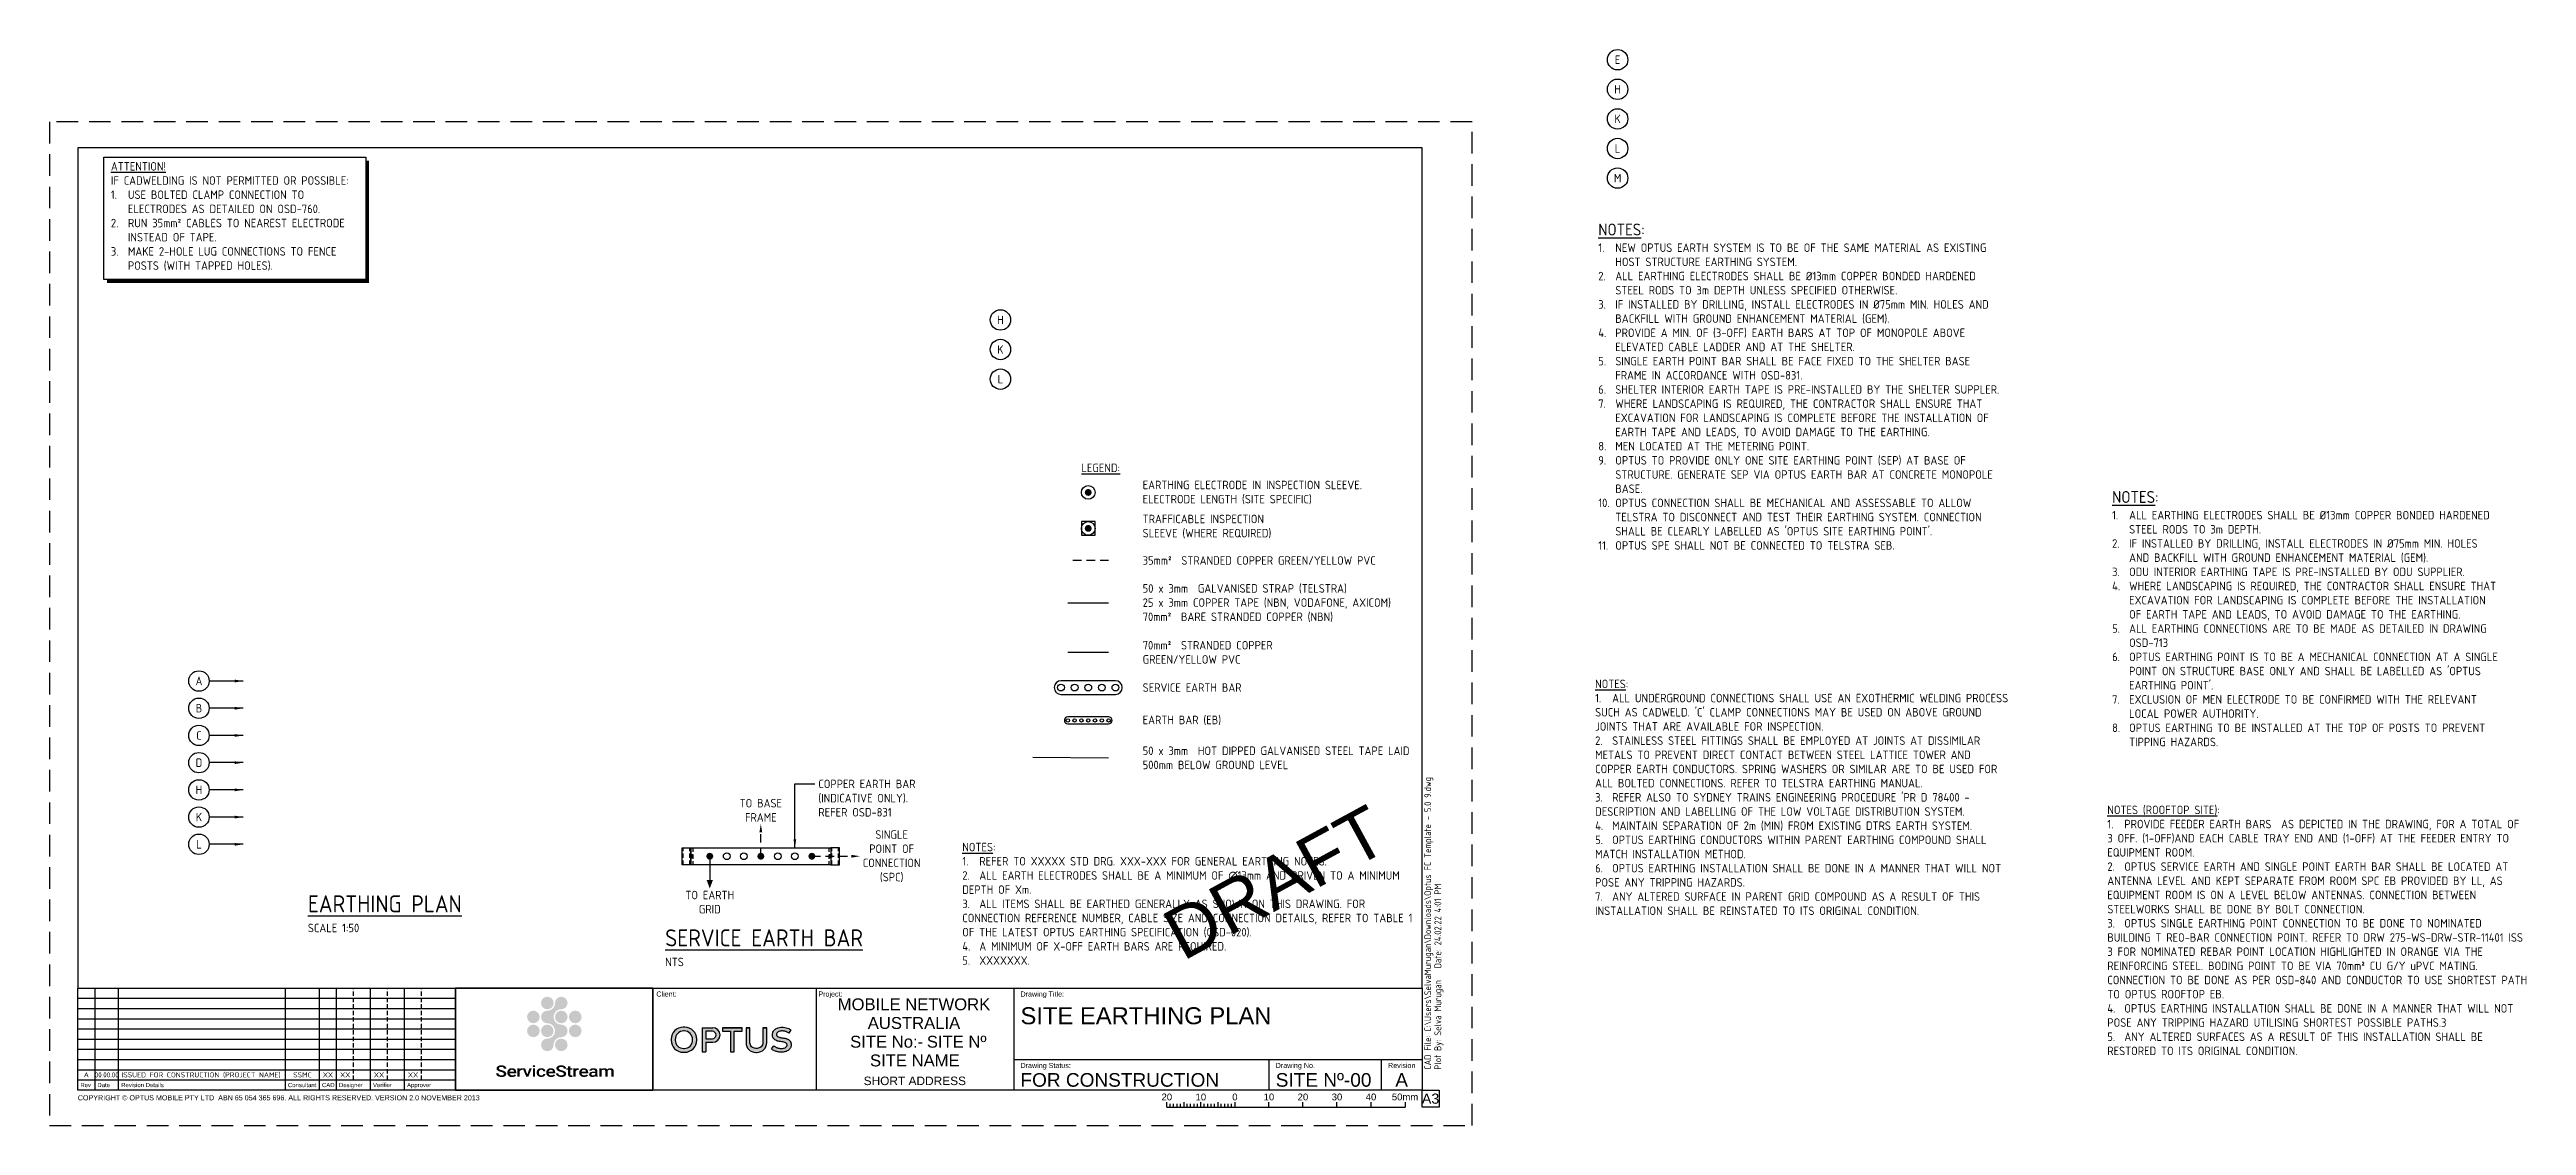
# Paper-space layout 'E3' of a CAD drawing. Extents: x 0 to 728, y 0 to 316.
# The model-space entities are those that its viewports show. They can reach past a viewport. Long polylines and large blocks are cut down to what shows.
import ezdxf
from ezdxf.enums import TextEntityAlignment as Align

# ---------------------------------------------------------------- set-up
doc = ezdxf.new("R2010")
doc.units = 0
doc.header["$MEASUREMENT"] = 0
for name, pattern in [('CENTER', [50.8, 31.75, -6.35, 6.35, -6.35]), ('DASHED', [19.05, 12.7, -6.35]), ('HIDDEN', [9.525, 6.35, -3.175]), ('HIDDEN2', [4, 2.5, -1.5])]:
    doc.linetypes.add(name, pattern=pattern)
doc.layers.get('0').update_dxf_attribs({"lineweight": 25})
doc.layers.get('DEFPOINTS').update_dxf_attribs({"color": 1})
for name, color, linetype in [('BORDER', 7, 'Continuous'), ('Cover Sht', 3, 'Continuous'), ('Cover Sht - Text 2.5', 2, 'Continuous'), ('Cover Sht - Text 3.5', 3, 'Continuous'), ('DRAFT STAMP', 253, 'Continuous'), ('Earth Bar_New', 2, 'Continuous'), ('Earth Pits_New', 7, 'Continuous'), ('EARTHING', 6, 'Continuous'), ('Earthing_New', 6, 'Continuous'), ('EXIST-ROAD', 7, 'Continuous'), ('Logo OPTUS', 134, 'Continuous'), ('Logo ServiceStream', 7, 'Continuous'), ('Symbols', 7, 'Continuous'), ('TXT', 2, 'Continuous')]:
    doc.layers.add(name, color=color, linetype=linetype)
doc.layers.add('Viewport1', color=161, linetype='Continuous', plot=False)
doc.styles.add('ARIAL', font='arial.ttf')
doc.styles.add('ISOCP', font='isocp.shx')
doc.styles.add('STAMP', font='swissko.ttf')
doc.linetypes.add('EARTHING TAPE', pattern='A,4,-2,4,-2,4,-4,["EA",ISOCP,S=2,R=0,X=-2,Y=-1],-2', length=22)
doc.dimstyles.new('ISOCP', dxfattribs={"dimtxt": 2.5, "dimasz": 2.5, "dimexe": 1, "dimexo": 1.5, "dimgap": 1, "dimtad": 1, "dimdec": 0, "dimzin": 0, "dimdsep": 46, "dimtxsty": 'ISOCP', "dimcen": 0.09, "dimclrd": 7, "dimclre": 7, "dimclrt": 2, "dimaunit": 1, "dimadec": 0, "dimazin": 0, "dimtfac": 1, "dimtdec": 0, "dimtmove": 0, "dimatfit": 0, "dimfxl": 1, "dimtolj": 1, "dimtzin": 0, "dimlwd": -1, "dimlwe": -1, "dimarcsym": 0})
pattern_1 = [(0, (0, 0), (0, 6.985), [5.08, -1.905]), (90, (0, 0), (-6.985, 4e-16), [5.08, -1.905])]

psp = doc.layouts.new('E3')

# ---------------------------------------------------------------- texts
at = {"layer": 'DRAFT STAMP', "style": 'STAMP'}
psp.add_text('DRAFT', height=15, rotation=28.55342, dxfattribs=at).set_placement((360.13, 71.46), align=Align.MIDDLE_CENTER)
at = {"layer": 'TXT', "color": 4, "linetype": 'Continuous', "style": 'ISOCP'}
psp.add_text('%%ULEGEND:', height=2.5, dxfattribs=at).set_placement((303.21, 192.08))
at = {"layer": 'TXT', "color": 2, "char_height": 2.5, "attachment_point": 1, "style": 'ISOCP'}
for s, insert, width in [('{\\L\\C4;ATTENTION!\\P\\l\\C256;IF CADWELDING IS NOT PERMITTED OR POSSIBLE:\\P\\pxi-2,l2,t2;\\C4;1.^I\\C256;USE BOLTED CLAMP CONNECTION TO ELECTRODES AS DETAILED ON OSD-760.\\P\\C4;2.^I\\C256;RUN 35mm² CABLES TO NEAREST ELECTRODE INSTEAD OF TAPE.\\P\\C4;3.^I\\C256;MAKE 2-HOLE LUG CONNECTIONS TO FENCE   POSTS (WITH TAPPED HOLES).}', (18.03, 283.19), 75), ("\\pxi-2,l2,t2;{\\H1.4x;\\L\\C4;NOTES\\l:\\C10;\\P}1.^INEW OPTUS EARTH SYSTEM IS TO BE OF THE SAME MATERIAL AS EXISTING HOST STRUCTURE EARTHING SYSTEM.\\P2.^IALL EARTHING ELECTRODES SHALL BE %%C13mm COPPER BONDED HARDENED STEEL RODS TO 3m DEPTH UNLESS SPECIFIED OTHERWISE.\\P3.^IIF INSTALLED BY DRILLING, INSTALL ELECTRODES IN %%C75mm MIN. HOLES AND BACKFILL WITH GROUND ENHANCEMENT MATERIAL (GEM).\\P4.^IPROVIDE A MIN. OF (3-OFF) EARTH BARS AT TOP OF MONOPOLE ABOVE ELEVATED CABLE LADDER AND AT THE SHELTER. \\P5.^ISINGLE EARTH POINT BAR SHALL BE FACE FIXED TO THE SHELTER BASE FRAME IN ACCORDANCE WITH OSD-831.\\P6.^ISHELTER INTERIOR EARTH TAPE IS PRE-INSTALLED BY THE SHELTER SUPPLER.\\P7.^IWHERE LANDSCAPING IS REQUIRED, THE CONTRACTOR SHALL ENSURE THAT EXCAVATION FOR LANDSCAPING IS COMPLETE BEFORE THE INSTALLATION OF EARTH TAPE AND LEADS, TO AVOID DAMAGE TO THE EARTHING.\\P8.^IMEN LOCATED AT THE METERING POINT.\\P9.^IOPTUS TO PROVIDE ONLY ONE SITE EARTHING POINT (SEP) AT BASE OF STRUCTURE. GENERATE SEP VIA OPTUS EARTH BAR AT CONCRETE MONOPOLE BASE.{\\C256;\\P}10.^IOPTUS CONNECTION SHALL BE MECHANICAL AND ASSESSABLE TO ALLOW TELSTRA TO DISCONNECT AND TEST THEIR EARTHING SYSTEM. CONNECTION SHALL BE CLEARLY LABELLED AS 'OPTUS SITE EARTHING POINT'. \\P{\\C256;11.^IOPTUS SPE SHALL NOT BE CONNECTED TO TELSTRA SEB.}", (455.09, 265.11), 117.3586), ("\\pxi-2,l2,t2;{\\H1.4x;\\L\\C4;NOTES\\l:\\C10;\\P}1.^IALL EARTHING ELECTRODES SHALL BE %%C13mm COPPER BONDED HARDENED STEEL RODS TO 3m DEPTH.\\P2.^IIF INSTALLED BY DRILLING, INSTALL ELECTRODES IN %%C75mm MIN. HOLES AND BACKFILL WITH GROUND ENHANCEMENT MATERIAL (GEM).\\P3.^IODU INTERIOR EARTHING TAPE IS PRE-INSTALLED BY ODU SUPPLIER.\\P4.^IWHERE LANDSCAPING IS REQUIRED, THE CONTRACTOR SHALL ENSURE THAT EXCAVATION FOR LANDSCAPING IS COMPLETE BEFORE THE INSTALLATION OF EARTH TAPE AND LEADS, TO AVOID DAMAGE TO THE EARTHING.\\P{\\C256;5.^IALL EARTHING CONNECTIONS ARE TO BE MADE AS DETAILED IN DRAWING OSD-713 \\P}6.^IOPTUS EARTHING POINT IS TO BE A MECHANICAL CONNECTION AT A SINGLE POINT ON STRUCTURE BASE ONLY AND SHALL BE LABELLED AS 'OPTUS EARTHING POINT'. \\P{\\C256;7.^IEXCLUSION OF MEN ELECTRODE TO BE CONFIRMED WITH THE RELEVANT LOCAL POWER AUTHORITY.\\P8.^IOPTUS EARTHING TO BE INSTALLED AT THE TOP OF POSTS TO PREVENT TIPPING HAZARDS.}", (606.08, 186.5), 113.7608), ("\\pxt2;{\\L\\C4;NOTES\\l:\\C10;\\P\\pi-2,l2;\\C4;1.^I}ALL UNDERGROUND CONNECTIONS SHALL USE AN EXOTHERMIC WELDING PROCESS SUCH AS CADWELD. 'C' CLAMP CONNECTIONS MAY BE USED ON ABOVE GROUND JOINTS THAT ARE AVAILABLE FOR INSPECTION.\\P{\\C4;2.^I}STAINLESS STEEL FITTINGS SHALL BE EMPLOYED AT JOINTS AT DISSIMILAR METALS TO PREVENT DIRECT CONTACT BETWEEN STEEL LATTICE TOWER AND COPPER EARTH CONDUCTORS. SPRING WASHERS OR SIMILAR ARE TO BE USED FOR ALL BOLTED CONNECTIONS. REFER TO TELSTRA EARTHING MANUAL.\\P{\\C4;3.^I}REFER ALSO TO SYDNEY TRAINS ENGINEERING PROCEDURE 'PR D 78400 - DESCRIPTION AND LABELLING OF THE LOW VOLTAGE DISTRIBUTION SYSTEM.\\P{\\C4;4.^I}MAINTAIN SEPARATION OF 2m (MIN) FROM EXISTING DTRS EARTH SYSTEM.\\P{\\C4;5.^I}OPTUS EARTHING CONDUCTORS WITHIN PARENT EARTHING COMPOUND SHALL MATCH INSTALLATION METHOD.\\P{\\C4;6.^I}OPTUS EARTHING INSTALLATION SHALL BE DONE IN A MANNER THAT WILL NOT POSE ANY TRIPPING HAZARDS.\\P{\\C4;7.^I}ANY ALTERED SURFACE IN PARENT GRID COMPOUND AS A RESULT OF THIS INSTALLATION SHALL BE REINSTATED TO ITS ORIGINAL CONDITION. ", (454.17, 131.05), 121.1797), ('COPPER EARTH BAR (INDICATIVE ONLY). REFER OSD-831 ', (225.91, 101.65), 29.4), ('\\pxt2;{\\L\\C4;NOTES (ROOFTOP SITE)\\l:\\C10;\\P\\pi-3,l3,t3;}1.^IPROVIDE FEEDER EARTH BARS  AS DEPICTED IN THE DRAWING, FOR A TOTAL OF 3 OFF. (1-OFF)AND EACH CABLE TRAY END AND (1-OFF) AT THE FEEDER ENTRY TO EQUIPMENT ROOM. \\P2.^IOPTUS SERVICE EARTH AND SINGLE POINT EARTH BAR SHALL BE LOCATED AT ANTENNA LEVEL AND KEPT SEPARATE FROM ROOM SPC EB PROVIDED BY LL, AS EQUIPMENT ROOM IS ON A LEVEL BELOW ANTENNAS. CONNECTION BETWEEN STEELWORKS SHALL BE DONE BY BOLT CONNECTION.\\P3.^IOPTUS SINGLE EARTHING POINT CONNECTION TO BE DONE TO NOMINATED BUILDING T REO-BAR CONNECTION POINT. REFER TO DRW 275-WS-DRW-STR-11401 ISS 3 FOR NOMINATED REBAR POINT LOCATION HIGHLIGHTED IN ORANGE VIA THE REINFORCING STEEL. BODING POINT TO BE VIA 70mm² CU G/Y uPVC MATING. CONNECTION TO BE DONE AS PER OSD-840 AND CONDUCTOR TO USE SHORTEST PATH TO OPTUS ROOFTOP EB.\\P4.^IOPTUS EARTHING INSTALLATION SHALL BE DONE IN A MANNER THAT WILL NOT POSE ANY TRIPPING HAZARD UTILISING SHORTEST POSSIBLE PATHS.3\\P5.^IANY ALTERED SURFACES AS A RESULT OF THIS INSTALLATION SHALL BE RESTORED TO ITS ORIGINAL CONDITION.', (604.67, 94.02), 123.5959), ('\\pxt2;{\\L\\C4;NOTES\\l:\\C10;\\P\\pi-2,l2;\\C4;1.^I}REFER TO XXXXX STD DRG. XXX-XXX FOR GENERAL EARTHING NOTES.\\P{\\C4;2.^I\\C256;ALL EARTH ELECTRODES SHALL BE A MINIMUM OF ∅13mm AND DRIVEN TO A MINIMUM DEPTH OF Xm.}\\P{\\C4;3.^I\\C256;ALL ITEMS SHALL BE EARTHED GENERALLY AS SHOWN ON THIS DRAWING. FOR CONNECTION REFERENCE NUMBER, CABLE SIZE AND CONNECTION DETAILS, REFER TO TABLE 1 OF THE LATEST OPTUS EARTHING SPECIFICATION (OSD-020).\\P\\C4;4.^I\\C256;A MINIMUM OF X-OFF EARTH BARS ARE REQUIRED.\\P\\C4;5.^I\\C256;XXXXXXX.}', (268.21, 83.08), 135)]:
    psp.add_mtext(s, dxfattribs=dict(at, insert=insert, width=width))
at = {"layer": 'TXT', "style": 'ISOCP'}
for s, insert, char_height, width, attachment_point in [('EARTHING ELECTRODE IN INSPECTION SLEEVE. ELECTRODE LENGTH (SITE SPECIFIC)', (321.21, 186.08), 2.5, 66.5, 4), ('TRAFFICABLE INSPECTION SLEEVE (WHERE REQUIRED)', (321.21, 176.08), 2.5, 45.9108, 4), ('35mm²  STRANDED COPPER GREEN/YELLOW PVC', (321.21, 166.08), 2.5, 76.2714, 4), ('50 x 3mm  GALVANISED STRAP (TELSTRA)\\P25 x 3mm COPPER TAPE (NBN, VODAFONE, AXICOM)\\P70mm²  BARE STRANDED COPPER (NBN)', (321.21, 153.58), 2.5, 80, 4), ('70mm²  STRANDED COPPER GREEN/YELLOW PVC', (321.21, 139.08), 2.5, 50, 4), ('SERVICE EARTH BAR', (321.21, 128.72), 2.5, 66.9574, 4), ('EARTH BAR (EB)', (321.21, 119.08), 2.5, 76.2714, 4), ('50 x 3mm  HOT DIPPED GALVANISED STEEL TAPE LAID 500mm BELOW GROUND LEVEL', (321.21, 108.07), 2.5, 80, 4), ('TO BASE FRAME', (209.01, 92.65), 2.5, 15, 5), ('SINGLE\\PPOINT OF CONNECTION (SPC)', (247.45, 79.15), 2.5, 22, 5), ('TO EARTH GRID', (194.01, 65.65), 2.5, 15, 5), ('{\\L\\C4;SERVICE EARTH BAR\\P\\H0.5x;\\l\\C2;NTS}', (180.91, 57.65), 5, 114.4461, 1)]:
    psp.add_mtext(s, dxfattribs=dict(at, insert=insert, char_height=char_height, width=width, attachment_point=attachment_point))
at = {"layer": 'TXT', "color": 4, "insert": (75.91, 67.65), "char_height": 5, "width": 86, "attachment_point": 1, "style": 'ISOCP'}
psp.add_mtext('{\\LEARTHING PLAN\\P\\H0.5x;\\l\\C2;SCALE 1:50}', dxfattribs=at)

msp = doc.modelspace()

# ---------------------------------------------------------------- blocks, each defined once
blk = doc.blocks.new('Optus-A3AT')
at = {"layer": 'Cover Sht - Text 3.5', "color": 4, "style": 'ARIAL'}
for tag, p in [('TITLE-1', (285.31, 29.76)), ('TITLE-2', (285.31, 21.76))]:
    blk.add_attdef(tag, p, '', height=5, dxfattribs=at)
at = {"layer": 'Cover Sht - Text 3.5', "color": 3, "style": 'ARIAL'}
for tag, p, height in [('SITE_NO', (257.79, 22.87), 3.5), ('STATUS', (285.31, 11.39), 4)]:
    blk.add_attdef(tag, p, '', height=height, dxfattribs=at)
for tag, height, p in [('SITE_NAME', 3.5, (254.26, 17.37)), ('ADDRESS', 2.5, (254.26, 11.87))]:
    blk.add_attdef(tag, text='', height=height, dxfattribs=at).set_placement(p, align=Align.CENTER)
at = {"layer": 'Cover Sht - Text 3.5', "style": 'ARIAL'}
for tag, p in [('DRG.NO.', (360.31, 11.39)), ('REV', (393.31, 11.39))]:
    blk.add_attdef(tag, p, '', height=4, dxfattribs=at)
blk = doc.blocks.new('OPTUS Logo')
at = {"linetype": 'Continuous', "true_color": 0x00a4ae}
h = blk.add_hatch(color=134, dxfattribs=at)
h.dxf.hatch_style = 1
h.paths.add_polyline_path([(12.85, 14.65), (12.85, 14.98, 0.414214), (9.34, 18.49), (8.86, 18.49, 0.414214), (5.34, 14.98), (5.34, 14.65, 0.414214), (8.86, 11.14), (9.34, 11.14, 0.414214)])
h.paths.add_polyline_path([(9.18, 12.24), (9.02, 12.24, -0.414214), (6.55, 14.71), (6.55, 14.92, -0.414214), (9.02, 17.39), (9.18, 17.39, -0.414214), (11.65, 14.92), (11.65, 14.71, -0.414214)], flags=16)
h.paths.add_polyline_path([(17.59, 14.07, 1), (17.59, 18.35), (14.95, 18.35), (14.77, 18.35), (14.42, 18.35), (14.42, 11.28), (15.57, 11.28), (15.57, 14.07)])
h.paths.add_polyline_path([(15.57, 15.12), (15.57, 17.3), (17.45, 17.3, -1), (17.45, 15.12)], flags=16)
h.paths.add_polyline_path([(22.75, 11.28), (23.9, 11.28), (23.9, 17.3), (26.21, 17.3), (26.21, 18.35), (20.44, 18.35), (20.44, 17.3), (22.75, 17.3)])
h.paths.add_polyline_path([(28.5, 13.95), (28.5, 18.35), (27.35, 18.35), (27.35, 13.95, 0.414214), (30.19, 11.11), (30.59, 11.11, 0.414214), (33.43, 13.95), (33.43, 18.35), (32.28, 18.35), (32.28, 13.95, -0.414214), (30.59, 12.26), (30.19, 12.26, -0.414214)])
h.paths.add_polyline_path([(38.11, 12.26), (37.87, 12.25), (37.62, 12.24), (37.37, 12.26), (37.1, 12.3), (36.92, 12.34), (36.74, 12.38), (36.56, 12.44), (36.39, 12.5), (36.18, 12.58), (35.98, 12.68), (35.78, 12.8), (35.6, 12.93), (35.49, 13.02), (34.85, 12.11), (34.91, 12.06), (35.04, 11.96), (35.15, 11.89), (35.33, 11.77), (35.53, 11.67), (35.74, 11.57), (36.01, 11.46), (36.21, 11.4), (36.38, 11.35), (36.59, 11.29), (36.84, 11.24), (37.1, 11.2), (37.35, 11.18), (37.56, 11.16), (37.79, 11.16), (38.05, 11.17), (38.29, 11.19), (38.52, 11.23), (38.74, 11.28), (38.91, 11.32), (39.1, 11.39), (39.25, 11.45), (39.44, 11.54), (39.7, 11.69), (39.88, 11.83), (40.03, 11.96), (40.14, 12.09), (40.25, 12.23), (40.34, 12.36), (40.4, 12.47), (40.47, 12.63), (40.53, 12.8), (40.57, 12.95), (40.59, 13.12), (40.61, 13.27), (40.61, 13.42), (40.6, 13.59), (40.59, 13.72), (40.56, 13.85), (40.53, 13.95), (40.48, 14.08), (40.42, 14.21), (40.37, 14.3), (40.31, 14.39), (40.21, 14.51), (40.1, 14.62), (40.01, 14.7), (39.9, 14.79), (39.79, 14.86), (39.66, 14.94), (39.52, 15.01), (39.35, 15.08), (39.2, 15.13), (39.03, 15.19), (38.81, 15.24), (38.58, 15.29), (38.38, 15.32), (38.15, 15.35), (37.9, 15.39), (37.64, 15.42), (37.45, 15.46), (37.25, 15.5), (37.07, 15.55), (36.87, 15.62), (36.7, 15.71), (36.53, 15.83), (36.44, 15.93), (36.37, 16.04), (36.34, 16.14), (36.32, 16.28), (36.31, 16.41), (36.34, 16.55), (36.39, 16.7), (36.46, 16.83), (36.55, 16.94), (36.68, 17.06), (36.82, 17.16), (37.03, 17.25), (37.25, 17.32), (37.41, 17.36), (37.59, 17.38), (37.79, 17.4), (37.98, 17.4), (38.19, 17.39), (38.37, 17.37), (38.58, 17.34), (38.76, 17.3), (38.96, 17.25), (39.1, 17.2), (39.24, 17.15), (39.43, 17.07), (39.6, 16.99), (39.75, 16.91), (39.94, 16.79), (40.53, 17.72), (40.35, 17.83), (40.1, 17.97), (39.88, 18.08), (39.5, 18.24), (39.1, 18.35), (38.73, 18.43), (38.25, 18.47), (37.88, 18.48), (37.57, 18.47), (37.22, 18.42), (36.83, 18.34), (36.51, 18.23), (36.24, 18.1), (36, 17.95), (35.79, 17.79), (35.56, 17.56), (35.41, 17.34), (35.27, 17.08), (35.19, 16.83), (35.13, 16.6), (35.11, 16.35), (35.11, 16.14), (35.17, 15.78), (35.22, 15.6), (35.36, 15.31), (35.51, 15.11), (35.67, 14.94), (35.86, 14.8), (36.12, 14.64), (36.38, 14.53), (36.63, 14.44), (36.88, 14.38), (37.14, 14.33), (37.47, 14.29), (37.88, 14.23), (38.2, 14.18), (38.49, 14.11), (38.73, 14.04), (38.96, 13.94), (39.12, 13.84), (39.25, 13.72), (39.33, 13.62), (39.38, 13.47), (39.41, 13.31), (39.4, 13.15), (39.37, 13.04), (39.3, 12.88), (39.18, 12.73), (39.03, 12.59), (38.84, 12.47), (38.6, 12.37), (38.33, 12.3)])
at = {"color": 134, "linetype": 'Continuous', "true_color": 0x00a4ae}
for p, q in [((14.42, 18.35), (17.59, 18.35)), ((14.42, 18.35), (14.42, 11.28)), ((14.77, 18.35), (17.59, 18.35)), ((14.95, 18.35), (17.59, 18.35)), ((20.44, 18.35), (26.21, 18.35)), ((27.35, 18.35), (28.5, 18.35)), ((32.28, 18.35), (33.43, 18.35)), ((14.42, 11.28), (15.57, 11.28)), ((15.57, 14.07), (17.59, 14.07)), ((15.57, 14.07), (15.57, 11.28))]:
    blk.add_line(p, q, dxfattribs=at)
for points in [[(5.34, 14.98), (5.34, 14.65, 0.414214), (8.86, 11.14), (9.34, 11.14, 0.414214), (12.85, 14.65), (12.85, 14.98, 0.414214), (9.34, 18.49), (8.86, 18.49, 0.414214)], [(6.55, 14.71, 0.414214), (9.02, 12.24), (9.18, 12.24, 0.414214), (11.65, 14.71), (11.65, 14.92, 0.414214), (9.18, 17.39), (9.02, 17.39, 0.414214), (6.55, 14.92)], [(15.57, 15.12), (17.45, 15.12, 1), (17.45, 17.3), (15.57, 17.3)], [(30.59, 12.26), (30.19, 12.26, -0.414214), (28.5, 13.95), (28.5, 18.35), (27.35, 18.35), (27.35, 13.95, 0.414214), (30.19, 11.11), (30.59, 11.11, 0.414214), (33.43, 13.95), (33.43, 18.35), (32.28, 18.35), (32.28, 13.95, -0.414214)]]:
    blk.add_lwpolyline(points, format="xyb", close=True, dxfattribs=at)
for points in [[(23.9, 17.3), (26.21, 17.3), (26.21, 18.35), (20.44, 18.35), (20.44, 17.3), (22.75, 17.3), (22.75, 11.28), (23.9, 11.28)], [(34.85, 12.11), (35.49, 13.02), (35.6, 12.93), (35.78, 12.8), (35.98, 12.68), (36.18, 12.58), (36.39, 12.5), (36.56, 12.44), (36.74, 12.38), (36.92, 12.34), (37.1, 12.3), (37.37, 12.26), (37.62, 12.24), (37.87, 12.25), (38.11, 12.26), (38.33, 12.3), (38.6, 12.37), (38.84, 12.47), (39.03, 12.59), (39.18, 12.73), (39.3, 12.88), (39.37, 13.04), (39.4, 13.15), (39.41, 13.31), (39.38, 13.47), (39.33, 13.62), (39.25, 13.72), (39.12, 13.84), (38.96, 13.94), (38.73, 14.04), (38.49, 14.11), (38.2, 14.18), (37.88, 14.23), (37.47, 14.29), (37.14, 14.33), (36.88, 14.38), (36.63, 14.44), (36.38, 14.53), (36.12, 14.64), (35.86, 14.8), (35.67, 14.94), (35.51, 15.11), (35.36, 15.31), (35.22, 15.6), (35.17, 15.78), (35.11, 16.14), (35.11, 16.35), (35.13, 16.6), (35.19, 16.83), (35.27, 17.08), (35.41, 17.34), (35.56, 17.56), (35.79, 17.79), (36, 17.95), (36.24, 18.1), (36.51, 18.23), (36.83, 18.34), (37.22, 18.42), (37.57, 18.47), (37.88, 18.48), (38.25, 18.47), (38.73, 18.43), (39.1, 18.35), (39.5, 18.24), (39.88, 18.08), (40.1, 17.97), (40.35, 17.83), (40.53, 17.72), (40.53, 17.72), (39.94, 16.79), (39.75, 16.91), (39.6, 16.99), (39.43, 17.07), (39.24, 17.15), (39.1, 17.2), (38.96, 17.25), (38.76, 17.3), (38.58, 17.34), (38.37, 17.37), (38.19, 17.39), (37.98, 17.4), (37.79, 17.4), (37.59, 17.38), (37.41, 17.36), (37.25, 17.32), (37.03, 17.25), (36.82, 17.16), (36.68, 17.06), (36.55, 16.94), (36.46, 16.83), (36.39, 16.7), (36.34, 16.55), (36.31, 16.41), (36.32, 16.28), (36.34, 16.14), (36.37, 16.04), (36.44, 15.93), (36.53, 15.83), (36.7, 15.71), (36.87, 15.62), (37.07, 15.55), (37.25, 15.5), (37.45, 15.46), (37.64, 15.42), (37.9, 15.39), (38.15, 15.35), (38.38, 15.32), (38.58, 15.29), (38.81, 15.24), (39.03, 15.19), (39.2, 15.13), (39.35, 15.08), (39.52, 15.01), (39.66, 14.94), (39.79, 14.86), (39.9, 14.79), (40.01, 14.7), (40.1, 14.62), (40.21, 14.51), (40.31, 14.39), (40.37, 14.3), (40.42, 14.21), (40.48, 14.08), (40.53, 13.95), (40.56, 13.85), (40.59, 13.72), (40.6, 13.59), (40.61, 13.42), (40.61, 13.27), (40.59, 13.12), (40.57, 12.95), (40.53, 12.8), (40.47, 12.63), (40.4, 12.47), (40.34, 12.36), (40.25, 12.23), (40.14, 12.09), (40.03, 11.96), (39.88, 11.83), (39.7, 11.69), (39.44, 11.54), (39.25, 11.45), (39.1, 11.39), (38.91, 11.32), (38.74, 11.28), (38.52, 11.23), (38.29, 11.19), (38.05, 11.17), (37.79, 11.16), (37.56, 11.16), (37.35, 11.18), (37.1, 11.2), (36.84, 11.24), (36.59, 11.29), (36.38, 11.35), (36.21, 11.4), (36.01, 11.46), (35.74, 11.57), (35.53, 11.67), (35.33, 11.77), (35.15, 11.89), (35.04, 11.96), (34.91, 12.06)]]:
    blk.add_lwpolyline(points, close=True, dxfattribs=at)
blk.add_arc((17.59, 16.21), 2.14, 270, 90, dxfattribs=at)
blk = doc.blocks.new('OPTUS-yes Logo')
at = {"layer": 'BORDER'}
blk.add_blockref('OPTUS Logo', (0, 0), dxfattribs=at)
blk = doc.blocks.new('Optus-A3SH')
at = {"layer": 'Cover Sht', "color": 8}
for p, q in [((8.31, 37.39), (119.31, 37.39)), ((8.31, 34.39), (119.31, 34.39)), ((8.31, 31.39), (119.31, 31.39)), ((8.31, 28.39), (119.31, 28.39)), ((8.31, 25.39), (119.31, 25.39)), ((8.31, 22.39), (119.31, 22.39)), ((8.31, 19.39), (119.31, 19.39)), ((8.31, 16.39), (119.31, 16.39)), ((329.31, 5.39), (329.31, 6.39)), ((330.31, 5.39), (330.31, 6.39)), ((331.31, 5.39), (331.31, 6.39)), ((332.31, 5.39), (332.31, 6.39)), ((334.31, 5.39), (334.31, 6.39)), ((335.31, 5.39), (335.31, 6.39)), ((336.31, 5.39), (336.31, 6.39)), ((337.31, 5.39), (337.31, 6.39)), ((339.31, 5.39), (339.31, 6.39)), ((340.31, 5.39), (340.31, 6.39)), ((341.31, 5.39), (341.31, 6.39)), ((342.31, 5.39), (342.31, 6.39)), ((344.31, 5.39), (344.31, 6.39)), ((345.31, 5.39), (345.31, 6.39)), ((346.31, 5.39), (346.31, 6.39)), ((347.31, 5.39), (347.31, 6.39))]:
    blk.add_line(p, q, dxfattribs=at)
at = {"layer": 'Cover Sht', "color": 1}
for p, q in [((13.31, 40.39), (13.31, 10.39)), ((20.31, 10.39), (20.31, 40.39)), ((69.31, 10.39), (69.31, 40.39)), ((79.31, 10.39), (79.31, 40.39)), ((79.31, 13.39), (79.31, 40.39)), ((84.31, 10.39), (84.31, 40.39)), ((94.31, 10.39), (94.31, 40.39)), ((104.31, 10.39), (104.31, 40.39)), ((8.31, 13.39), (119.31, 13.39))]:
    blk.add_line(p, q, dxfattribs=at)
at = {"layer": 'Cover Sht', "color": 8, "linetype": 'DASHED', "ltscale": 0.1}
for p, q in [((89.31, 13.39), (89.31, 40.39)), ((99.31, 13.39), (99.31, 40.39)), ((109.31, 13.39), (109.31, 40.39))]:
    blk.add_line(p, q, dxfattribs=at)
at = {"layer": 'Cover Sht', "color": 2}
for p, q in [((119.31, 10.39), (119.31, 40.39)), ((177.31, 10.39), (177.31, 40.39)), ((225.31, 40.39), (225.31, 10.39)), ((283.31, 40.39), (283.31, 10.39)), ((283.31, 19.39), (403.31, 19.39)), ((358.31, 19.39), (358.31, 10.39)), ((391.31, 19.39), (391.31, 10.39))]:
    blk.add_line(p, q, dxfattribs=at)
at = {"layer": 'Cover Sht', "color": 7}
for p, q in [((328.31, 5.39), (328.31, 6.89)), ((328.31, 5.39), (398.31, 5.39)), ((333.31, 6.89), (333.31, 5.39)), ((338.31, 5.39), (338.31, 6.89)), ((343.31, 6.89), (343.31, 5.39)), ((348.31, 6.89), (348.31, 5.39)), ((358.31, 5.39), (358.31, 6.89)), ((368.31, 5.39), (368.31, 6.89)), ((378.31, 5.39), (378.31, 6.89)), ((388.31, 5.39), (388.31, 6.89)), ((398.31, 6.89), (398.31, 5.39))]:
    blk.add_line(p, q, dxfattribs=at)
at = {"layer": 'Cover Sht', "flags": 128}
blk.add_lwpolyline([(403.31, 40.39), (403.31, 287.39), (8.31, 287.39), (8.31, 40.39)], dxfattribs=at)
blk.add_lwpolyline([(8.31, 40.39), (403.31, 40.39), (403.31, 10.39), (8.31, 10.39)], close=True, dxfattribs=at)
at = {"layer": 'Cover Sht', "color": 1, "flags": 128}
blk.add_lwpolyline([(403.31, 5.39), (403.31, 10.39), (408.31, 10.39), (408.31, 5.39)], close=True, dxfattribs=at)
at = {"layer": 'Logo OPTUS'}
blk.add_blockref('OPTUS-yes Logo', (177.31, 10.39), dxfattribs=at)
at = {"layer": 'Cover Sht - Text 2.5', "color": 1, "style": 'ARIAL'}
for s, p in [('Client:', (178.31, 37.89)), ('Project:', (225.92, 37.89)), ('Drawing Title:', (285.31, 37.89)), ('Drawing Status:', (285.31, 16.89)), ('Drawing No.', (360.31, 16.89)), ('Revision', (393.31, 16.89))]:
    blk.add_text(s, height=1.5, dxfattribs=at).set_placement(p)
for s, p in [('Rev', (9.06, 11.89)), ('Date', (14.06, 11.89)), ('Revision Details', (21.06, 11.89)), ('Consultant', (70.06, 11.89)), ('CAD', (80.06, 11.89)), ('Designer', (85.06, 11.89)), ('Verifier', (95.06, 11.89)), ('Approver', (105.06, 11.89))]:
    blk.add_text(s, height=1.25, dxfattribs=at).set_placement(p, align=Align.MIDDLE_LEFT)
at = {"layer": 'Cover Sht - Text 2.5', "color": 7, "style": 'ARIAL'}
for s, p in [('20', (328.31, 7.39)), ('10', (338.31, 7.39)), ('0', (348.31, 7.39)), ('10', (358.31, 7.39)), ('20', (368.31, 7.39)), ('30', (378.31, 7.39)), ('40', (388.31, 7.39)), ('50mm', (398.31, 7.39))]:
    blk.add_text(s, height=2, dxfattribs=at).set_placement(p, align=Align.CENTER)
at = {"layer": 'Cover Sht - Text 3.5', "color": 3, "style": 'ARIAL'}
for s, p in [('MOBILE NETWORK', (254.01, 33.87)), ('AUSTRALIA', (254.01, 28.37)), ('SITE No:-', (245.98, 22.87))]:
    blk.add_text(s, height=3.5, dxfattribs=at).set_placement(p, align=Align.CENTER)
at = {"layer": 'Cover Sht - Text 3.5', "color": 8, "style": 'ARIAL'}
blk.add_text('COPYRIGHT © OPTUS MOBILE PTY LTD  ABN 65 054 365 696. ALL RIGHTS RESERVED. VERSION 2.0 NOVEMBER 2013', height=1.5, dxfattribs=at).set_placement((8.31, 7.39))
blk.add_text('COPYRIGHT © OPTUS MOBILE PTY LTD  ABN 65 054 365 696. ALL RIGHTS RESERVED. VERSION 2.0 NOVEMBER 2013', height=1.5, dxfattribs=at).set_placement((8.31, 7.39))
at = {"layer": 'Cover Sht - Text 3.5', "style": 'ARIAL'}
blk.add_text('A3', height=3, dxfattribs=at).set_placement((405.81, 7.89), align=Align.MIDDLE)
at = {"layer": 'Cover Sht - Text 3.5', "color": 8, "style": 'ISOCP'}
for p in [(403.98, 16.38), (406.94, 16.38)]:
    blk.add_attdef('PLOTINFO', text='', height=2, rotation=90, dxfattribs=at).set_placement(p, align=Align.TOP_LEFT)
blk = doc.blocks.new('Rev_Details')
at = {"layer": 'Cover Sht - Text 3.5', "color": 7, "linetype": 'Continuous', "style": 'ISOCP'}
for tag, p in [('REVNO', (10.81, 14.89)), ('CO.BY', (74.31, 14.89)), ('CADBY', (81.81, 14.89)), ('DESBY', (86.88, 14.89)), ('VERBY', (96.81, 14.89)), ('APPBY', (106.81, 14.89))]:
    blk.add_attdef(tag, text='', height=1.5, dxfattribs=at).set_placement(p, align=Align.MIDDLE_CENTER)
at = {"layer": 'Cover Sht - Text 3.5', "color": 7, "linetype": 'Continuous', "style": 'ISOCP', "width": 0.9}
blk.add_attdef('REVDATE', text='', height=1.5, dxfattribs=at).set_placement((16.81, 14.89), align=Align.MIDDLE_CENTER)
at = {"layer": 'Cover Sht - Text 3.5', "color": 7, "linetype": 'Continuous', "style": 'ISOCP'}
blk.add_attdef('REVDESCRIPTION', text='', height=1.5, dxfattribs=at).set_placement((21.11, 14.89), align=Align.MIDDLE_LEFT)
blk = doc.blocks.new('Earthing Tag')
at = {"layer": 'Symbols', "color": 6}
blk.add_circle((0, 0), 3, dxfattribs=at)
at = {"layer": 'Symbols', "color": 2, "style": 'ISOCP'}
blk.add_attdef('X', text='', height=2.5, dxfattribs=at).set_placement((0, 0), align=Align.MIDDLE_CENTER)
blk = doc.blocks.new('TRAF-PIT')
at = {"layer": 'Earth Pits_New'}
blk.add_lwpolyline([(-2, -2), (2, -2), (2, 2), (-2, 2)], close=True, dxfattribs=at)
blk = doc.blocks.new('New_ServiceStream_Logo')
at = {"layer": 'Logo ServiceStream', "transparency": 33554605}
h = blk.add_hatch(color=7, dxfattribs=at)
h.dxf.hatch_style = 1
h.set_gradient(color1=(41, 197, 245), color2=(63, 213, 133), rotation=180, name='INVCURVED')
h.paths.add_polyline_path([(-29.19, -4.39, 1), (-32.88, -4.39, 1)], flags=17)
h.paths.add_polyline_path([(-26.91, -6.23, 2.3896), (-28.78, -4.39, -0.417704), (-31.06, -6.64, 0.992754), (-31.04, -10.34, -1.005969), (-31.06, -14.85, 2.3896), (-29.19, -16.7, -0.417704), (-26.91, -14.44, 0.992754), (-26.93, -10.75, -1.005969)])
h.paths.add_polyline_path([(-36.99, -8.49, 1), (-33.29, -8.49, 1)])
h.paths.add_polyline_path([(-36.99, -12.59, 1), (-33.29, -12.59, 1)])
h.paths.add_polyline_path([(-32.88, -12.59, 1), (-29.19, -12.59, 1)], flags=17)
h.paths.add_polyline_path([(-25.09, -8.49, 1), (-28.78, -8.49, 1)], flags=17)
h.paths.add_polyline_path([(-20.98, -8.49, 1), (-24.68, -8.49, 1)])
h.paths.add_polyline_path([(-24.68, -12.59, 1), (-20.98, -12.59, 1)])
h.paths.add_polyline_path([(-25.09, -16.7, 1), (-28.78, -16.7, 1)], flags=17)
at = {"layer": 'Logo ServiceStream'}
h = blk.add_hatch(dxfattribs=at)
h.set_pattern_fill('ANGLE')
h.set_pattern_definition(pattern_1)
h.paths.add_polyline_path([(-44.54, -22.69), (-44.9, -22.71), (-45.26, -22.8), (-45.56, -22.95), (-45.7, -23.06), (-44.54, -23.15), (-44.29, -23.17), (-43.98, -23.3), (-43.87, -23.41), (-43.78, -23.71), (-43.08, -23.71), (-43.11, -23.47), (-43.27, -23.18), (-43.46, -22.99), (-43.79, -22.82), (-44.14, -22.72)])
h.paths.add_polyline_path([(-45.7, -23.06), (-45.9, -23.31), (-45.96, -23.62), (-45.9, -23.9), (-45.72, -24.16), (-45.42, -24.37), (-45.36, -24.4), (-45.04, -24.53), (-44.64, -24.64), (-44.24, -24.76), (-43.96, -24.89), (-43.9, -24.94), (-43.78, -25.23), (-43.78, -25.29), (-43.96, -25.55), (-44.11, -25.62), (-44.51, -25.68), (-43.33, -25.79), (-43.14, -25.53), (-43.08, -25.22), (-43.09, -25.06), (-43.21, -24.77), (-43.32, -24.64), (-43.63, -24.43), (-43.66, -24.41), (-43.98, -24.28), (-44.38, -24.16), (-44.77, -24.05), (-45.06, -23.93), (-45.11, -23.88), (-45.26, -23.62), (-45.25, -23.53), (-45.07, -23.27), (-44.94, -23.21), (-44.54, -23.15)])
h.paths.add_polyline_path([(-45.39, -25.08), (-46.09, -25.08), (-46.05, -25.35), (-45.89, -25.63), (-45.65, -25.83), (-45.31, -26), (-45.26, -26.02), (-44.9, -26.11), (-44.51, -26.14), (-44.12, -26.12), (-43.76, -26.03), (-43.46, -25.89), (-43.33, -25.79), (-44.51, -25.68), (-44.85, -25.64), (-45.16, -25.52), (-45.3, -25.39)])
h.paths.add_polyline_path([(-41.45, -23.55), (-41.8, -23.59), (-42.14, -23.71), (-42.42, -23.9), (-41.45, -24), (-41.33, -24.01), (-41.01, -24.14), (-40.93, -24.25), (-40.83, -24.57), (-40.83, -24.61), (-42.12, -24.61), (-40.17, -24.75), (-40.21, -24.41), (-40.33, -24.11), (-40.5, -23.88), (-40.72, -23.71), (-41.05, -23.59)])
h.paths.add_polyline_path([(-42.42, -23.9), (-42.63, -24.17), (-42.66, -24.21), (-42.77, -24.51), (-42.8, -24.84), (-42.8, -24.91), (-42.8, -24.95), (-42.75, -25.28), (-42.62, -25.57), (-42.4, -25.8), (-41.33, -25.69), (-41.56, -25.67), (-41.88, -25.51), (-42.02, -25.34), (-42.12, -25.02), (-40.17, -25.02), (-40.17, -24.8), (-40.17, -24.75), (-42.12, -24.61), (-42.07, -24.42), (-41.9, -24.16), (-41.81, -24.09), (-41.45, -24)])
h.paths.add_polyline_path([(-40.58, -25.38), (-40.67, -25.46), (-40.96, -25.64), (-41.33, -25.69), (-42.4, -25.8), (-42.4, -25.81), (-42.11, -26), (-41.77, -26.1), (-41.37, -26.14), (-41.05, -26.12), (-40.7, -26.02), (-40.47, -25.9), (-40.21, -25.67)])
h = blk.add_hatch(color=7, dxfattribs=at)
h.dxf.hatch_style = 1
h.paths.add_polyline_path([(-44.54, -22.69), (-44.9, -22.71), (-45.26, -22.8), (-45.56, -22.95), (-45.7, -23.06), (-44.54, -23.15), (-44.29, -23.17), (-43.98, -23.3), (-43.87, -23.41), (-43.78, -23.71), (-43.08, -23.71), (-43.11, -23.47), (-43.27, -23.18), (-43.46, -22.99), (-43.79, -22.82), (-44.14, -22.72)])
h.paths.add_polyline_path([(-45.7, -23.06), (-45.9, -23.31), (-45.96, -23.62), (-45.9, -23.9), (-45.72, -24.16), (-45.42, -24.37), (-45.36, -24.4), (-45.04, -24.53), (-44.64, -24.64), (-44.24, -24.76), (-43.96, -24.89), (-43.9, -24.94), (-43.78, -25.23), (-43.78, -25.29), (-43.96, -25.55), (-44.11, -25.62), (-44.51, -25.68), (-43.33, -25.79), (-43.14, -25.53), (-43.08, -25.22), (-43.09, -25.06), (-43.21, -24.77), (-43.32, -24.64), (-43.63, -24.43), (-43.66, -24.41), (-43.98, -24.28), (-44.38, -24.16), (-44.77, -24.05), (-45.06, -23.93), (-45.11, -23.88), (-45.26, -23.62), (-45.25, -23.53), (-45.07, -23.27), (-44.94, -23.21), (-44.54, -23.15)])
h.paths.add_polyline_path([(-45.39, -25.08), (-46.09, -25.08), (-46.05, -25.35), (-45.89, -25.63), (-45.65, -25.83), (-45.31, -26), (-45.26, -26.02), (-44.9, -26.11), (-44.51, -26.14), (-44.12, -26.12), (-43.76, -26.03), (-43.46, -25.89), (-43.33, -25.79), (-44.51, -25.68), (-44.85, -25.64), (-45.16, -25.52), (-45.3, -25.39)])
h = blk.add_hatch(dxfattribs=at)
h.set_pattern_fill('ANGLE')
h.set_pattern_definition(pattern_1)
h.paths.add_polyline_path([(-41.45, -23.55), (-41.8, -23.59), (-42.14, -23.71), (-42.42, -23.9), (-41.45, -24), (-41.33, -24.01), (-41.01, -24.14), (-40.93, -24.25), (-40.83, -24.57), (-40.83, -24.61), (-42.12, -24.61), (-40.17, -24.75), (-40.21, -24.41), (-40.33, -24.11), (-40.5, -23.88), (-40.72, -23.71), (-41.05, -23.59)])
h.paths.add_polyline_path([(-42.42, -23.9), (-42.63, -24.17), (-42.66, -24.21), (-42.77, -24.51), (-42.8, -24.84), (-42.8, -24.91), (-42.8, -24.95), (-42.75, -25.28), (-42.62, -25.57), (-42.4, -25.8), (-41.33, -25.69), (-41.56, -25.67), (-41.88, -25.51), (-42.02, -25.34), (-42.12, -25.02), (-40.17, -25.02), (-40.17, -24.8), (-40.17, -24.75), (-42.12, -24.61), (-42.07, -24.42), (-41.9, -24.16), (-41.81, -24.09), (-41.45, -24)])
h.paths.add_polyline_path([(-40.58, -25.38), (-40.67, -25.46), (-40.96, -25.64), (-41.33, -25.69), (-42.4, -25.8), (-42.4, -25.81), (-42.11, -26), (-41.77, -26.1), (-41.37, -26.14), (-41.05, -26.12), (-40.7, -26.02), (-40.47, -25.9), (-40.21, -25.67)])
h = blk.add_hatch(dxfattribs=at)
h.set_pattern_fill('ANGLE')
h.set_pattern_definition(pattern_1)
h.paths.add_polyline_path([(-41.45, -23.55), (-41.8, -23.59), (-42.14, -23.71), (-42.42, -23.9), (-41.45, -24), (-41.33, -24.01), (-41.01, -24.14), (-40.93, -24.25), (-40.83, -24.57), (-40.83, -24.61), (-42.12, -24.61), (-40.17, -24.75), (-40.21, -24.41), (-40.33, -24.11), (-40.5, -23.88), (-40.72, -23.71), (-41.05, -23.59)])
h.paths.add_polyline_path([(-42.42, -23.9), (-42.63, -24.17), (-42.66, -24.21), (-42.77, -24.51), (-42.8, -24.84), (-42.8, -24.91), (-42.8, -24.95), (-42.75, -25.28), (-42.62, -25.57), (-42.4, -25.8), (-41.33, -25.69), (-41.56, -25.67), (-41.88, -25.51), (-42.02, -25.34), (-42.12, -25.02), (-40.17, -25.02), (-40.17, -24.8), (-40.17, -24.75), (-42.12, -24.61), (-42.07, -24.42), (-41.9, -24.16), (-41.81, -24.09), (-41.45, -24)])
h.paths.add_polyline_path([(-40.58, -25.38), (-40.67, -25.46), (-40.96, -25.64), (-41.33, -25.69), (-42.4, -25.8), (-42.4, -25.81), (-42.11, -26), (-41.77, -26.1), (-41.37, -26.14), (-41.05, -26.12), (-40.7, -26.02), (-40.47, -25.9), (-40.21, -25.67)])
h = blk.add_hatch(color=7, dxfattribs=at)
h.dxf.hatch_style = 1
h.paths.add_polyline_path([(-41.45, -23.55), (-41.8, -23.59), (-42.14, -23.71), (-42.42, -23.9), (-41.45, -24), (-41.33, -24.01), (-41.01, -24.14), (-40.93, -24.25), (-40.83, -24.57), (-40.83, -24.61), (-42.12, -24.61), (-40.17, -24.75), (-40.21, -24.41), (-40.33, -24.11), (-40.5, -23.88), (-40.72, -23.71), (-41.05, -23.59)])
h.paths.add_polyline_path([(-42.42, -23.9), (-42.63, -24.17), (-42.66, -24.21), (-42.77, -24.51), (-42.8, -24.84), (-42.8, -24.91), (-42.8, -24.95), (-42.75, -25.28), (-42.62, -25.57), (-42.4, -25.8), (-41.33, -25.69), (-41.56, -25.67), (-41.88, -25.51), (-42.02, -25.34), (-42.12, -25.02), (-40.17, -25.02), (-40.17, -24.8), (-40.17, -24.75), (-42.12, -24.61), (-42.07, -24.42), (-41.9, -24.16), (-41.81, -24.09), (-41.45, -24)])
h.paths.add_polyline_path([(-40.58, -25.38), (-40.67, -25.46), (-40.96, -25.64), (-41.33, -25.69), (-42.4, -25.8), (-42.4, -25.81), (-42.11, -26), (-41.77, -26.1), (-41.37, -26.14), (-41.05, -26.12), (-40.7, -26.02), (-40.47, -25.9), (-40.21, -25.67)])
h = blk.add_hatch(color=7, dxfattribs=at)
h.dxf.hatch_style = 1
h.paths.add_polyline_path([(-38.48, -23.55), (-38.56, -23.55), (-38.89, -23.64), (-39.15, -23.88), (-38.51, -24.09), (-38.24, -24.11), (-38.24, -23.58)])
h.paths.add_polyline_path([(-39.17, -23.6), (-39.81, -23.6), (-39.81, -26.09), (-39.14, -26.09), (-39.14, -24.39), (-39.13, -24.36), (-38.89, -24.16), (-38.51, -24.09), (-39.15, -23.88)])
h = blk.add_hatch(color=7, dxfattribs=at)
h.dxf.hatch_style = 1
h.paths.add_polyline_path([(-35.59, -23.6), (-36.29, -23.6), (-36.92, -25.39), (-37.22, -26.09), (-36.63, -26.09)])
h.paths.add_polyline_path([(-37.57, -23.6), (-38.26, -23.6), (-37.22, -26.09), (-36.92, -25.39)])
h = blk.add_hatch(color=7, dxfattribs=at)
h.dxf.hatch_style = 1
h.paths.add_polyline_path([(-34.96, -22.65), (-35.24, -22.73), (-35.34, -22.95), (-35.24, -23.16), (-34.96, -23.24), (-34.68, -23.16), (-34.57, -22.95), (-34.68, -22.73)])
h.paths.add_polyline_path([(-34.62, -23.6), (-35.29, -23.6), (-35.29, -26.09), (-34.62, -26.09)])
h = blk.add_hatch(color=7, dxfattribs=at)
h.dxf.hatch_style = 1
h.paths.add_polyline_path([(-32.82, -23.55), (-33.19, -23.59), (-33.53, -23.7), (-33.81, -23.89), (-33.84, -23.92), (-32.82, -24), (-32.72, -24), (-32.4, -24.14), (-32.34, -24.19), (-32.23, -24.49), (-31.59, -24.49), (-31.61, -24.35), (-31.72, -24.05), (-31.94, -23.81), (-32.09, -23.71), (-32.42, -23.59)])
h.paths.add_polyline_path([(-33.84, -23.92), (-34.02, -24.17), (-34.13, -24.47), (-34.18, -24.8), (-34.18, -24.87), (-34.18, -24.94), (-34.12, -25.27), (-34, -25.56), (-33.8, -25.8), (-33.55, -25.98), (-33.21, -26.1), (-32.81, -26.14), (-32.57, -26.12), (-32.21, -26.02), (-32.02, -25.93), (-31.76, -25.7), (-32.82, -25.69), (-33.04, -25.67), (-33.33, -25.49), (-33.46, -25.24), (-33.5, -24.89), (-33.5, -24.8), (-33.46, -24.45), (-33.32, -24.2), (-33.18, -24.08), (-32.82, -24)])
h.paths.add_polyline_path([(-31.59, -25.27), (-32.23, -25.27), (-32.23, -25.3), (-32.4, -25.57), (-32.46, -25.61), (-32.82, -25.69), (-31.76, -25.7), (-31.68, -25.57)])
h = blk.add_hatch(color=7, dxfattribs=at)
h.dxf.hatch_style = 1
h.paths.add_polyline_path([(-30, -23.55), (-30.36, -23.59), (-30.7, -23.71), (-30.97, -23.9), (-30.01, -24), (-29.89, -24.01), (-29.57, -24.14), (-29.48, -24.25), (-29.39, -24.57), (-29.39, -24.61), (-30.67, -24.61), (-28.72, -24.75), (-28.76, -24.41), (-28.88, -24.11), (-29.06, -23.88), (-29.28, -23.71), (-29.61, -23.59)])
h.paths.add_polyline_path([(-29.14, -25.38), (-29.22, -25.46), (-29.52, -25.64), (-29.89, -25.69), (-30.96, -25.8), (-30.95, -25.81), (-30.66, -26), (-30.32, -26.1), (-29.92, -26.14), (-29.61, -26.12), (-29.25, -26.02), (-29.03, -25.9), (-28.77, -25.67)])
h.paths.add_polyline_path([(-30.97, -23.9), (-31.19, -24.17), (-31.21, -24.21), (-31.32, -24.51), (-31.36, -24.84), (-31.36, -24.91), (-31.36, -24.95), (-31.31, -25.28), (-31.17, -25.57), (-30.96, -25.8), (-29.89, -25.69), (-30.12, -25.67), (-30.44, -25.51), (-30.58, -25.34), (-30.68, -25.02), (-28.72, -25.02), (-28.72, -24.8), (-28.72, -24.75), (-30.67, -24.61), (-30.62, -24.42), (-30.45, -24.16), (-30.36, -24.09), (-30.01, -24)])
h = blk.add_hatch(color=7, dxfattribs=at)
h.dxf.hatch_style = 1
h.paths.add_polyline_path([(-26.95, -22.69), (-27.32, -22.71), (-27.68, -22.8), (-27.98, -22.95), (-28.12, -23.06), (-26.96, -23.15), (-26.7, -23.17), (-26.39, -23.3), (-26.29, -23.41), (-26.2, -23.71), (-25.49, -23.71), (-25.53, -23.47), (-25.68, -23.18), (-25.88, -22.99), (-26.2, -22.82), (-26.55, -22.72)])
h.paths.add_polyline_path([(-28.12, -23.06), (-28.32, -23.31), (-28.38, -23.62), (-28.32, -23.9), (-28.13, -24.16), (-27.83, -24.37), (-27.78, -24.4), (-27.46, -24.53), (-27.05, -24.64), (-26.66, -24.76), (-26.38, -24.89), (-26.31, -24.94), (-26.2, -25.23), (-26.2, -25.29), (-26.38, -25.55), (-26.53, -25.62), (-26.93, -25.68), (-25.75, -25.79), (-25.56, -25.53), (-25.49, -25.22), (-25.51, -25.06), (-25.63, -24.77), (-25.74, -24.64), (-26.04, -24.43), (-26.08, -24.41), (-26.4, -24.28), (-26.8, -24.16), (-27.19, -24.05), (-27.47, -23.93), (-27.53, -23.88), (-27.68, -23.62), (-27.67, -23.53), (-27.49, -23.27), (-27.35, -23.21), (-26.96, -23.15)])
h.paths.add_polyline_path([(-27.8, -25.08), (-28.51, -25.08), (-28.46, -25.35), (-28.3, -25.63), (-28.07, -25.83), (-27.73, -26), (-27.68, -26.02), (-27.32, -26.11), (-26.93, -26.14), (-26.54, -26.12), (-26.17, -26.03), (-25.88, -25.89), (-25.75, -25.79), (-26.93, -25.68), (-27.27, -25.64), (-27.58, -25.52), (-27.71, -25.39)])
h = blk.add_hatch(color=7, dxfattribs=at)
h.dxf.hatch_style = 1
h.paths.add_polyline_path([(-24.27, -22.99), (-24.93, -22.99), (-24.93, -23.6), (-25.43, -23.6), (-25.43, -24.01), (-24.93, -24.01), (-24.93, -25.43), (-24.9, -25.69), (-23.96, -25.67), (-24.2, -25.61), (-24.27, -25.41), (-24.27, -24.01), (-23.73, -24.01), (-23.73, -23.6), (-24.27, -23.6)])
h.paths.add_polyline_path([(-23.72, -25.65), (-23.96, -25.67), (-24.9, -25.69), (-24.76, -25.94), (-24.51, -26.09), (-24.16, -26.14), (-24.1, -26.14), (-23.72, -26.09)])
h = blk.add_hatch(color=7, dxfattribs=at)
h.dxf.hatch_style = 1
h.paths.add_polyline_path([(-22.05, -23.55), (-22.13, -23.55), (-22.47, -23.64), (-22.73, -23.88), (-22.09, -24.09), (-21.82, -24.11), (-21.81, -23.58)])
h.paths.add_polyline_path([(-22.74, -23.6), (-23.38, -23.6), (-23.38, -26.09), (-22.71, -26.09), (-22.71, -24.39), (-22.7, -24.36), (-22.46, -24.16), (-22.09, -24.09), (-22.73, -23.88)])
h = blk.add_hatch(color=7, dxfattribs=at)
h.dxf.hatch_style = 1
h.paths.add_polyline_path([(-20.31, -23.55), (-20.66, -23.59), (-21.01, -23.71), (-21.27, -23.9), (-20.31, -24), (-20.19, -24.01), (-19.88, -24.14), (-19.79, -24.25), (-19.7, -24.57), (-19.7, -24.61), (-20.97, -24.61), (-19.03, -24.75), (-19.07, -24.41), (-19.18, -24.11), (-19.37, -23.88), (-19.58, -23.71), (-19.91, -23.59)])
h.paths.add_polyline_path([(-21.27, -23.9), (-21.49, -24.17), (-21.51, -24.21), (-21.63, -24.51), (-21.67, -24.84), (-21.67, -24.91), (-21.67, -24.95), (-21.61, -25.28), (-21.48, -25.57), (-21.27, -25.8), (-20.19, -25.69), (-20.43, -25.67), (-20.74, -25.51), (-20.89, -25.34), (-20.99, -25.02), (-19.03, -25.02), (-19.03, -24.8), (-19.03, -24.75), (-20.97, -24.61), (-20.92, -24.42), (-20.76, -24.16), (-20.66, -24.09), (-20.31, -24)])
h.paths.add_polyline_path([(-19.44, -25.38), (-19.53, -25.46), (-19.83, -25.64), (-20.19, -25.69), (-21.27, -25.8), (-21.26, -25.81), (-20.97, -26), (-20.63, -26.1), (-20.23, -26.14), (-19.91, -26.12), (-19.56, -26.02), (-19.34, -25.9), (-19.08, -25.67)])
h = blk.add_hatch(color=7, dxfattribs=at)
h.dxf.hatch_style = 1
h.paths.add_polyline_path([(-17.47, -23.55), (-17.74, -23.57), (-18.1, -23.65), (-18.26, -23.72), (-18.54, -23.93), (-17.51, -23.97), (-17.44, -23.98), (-17.11, -24.09), (-17.09, -24.11), (-16.98, -24.4), (-16.98, -24.57), (-17.39, -24.57), (-17.74, -24.58), (-18.12, -24.66), (-18.41, -24.78), (-18.5, -24.84), (-16.98, -24.92), (-16.98, -25.39), (-17.25, -25.61), (-17.25, -25.61), (-17.62, -25.69), (-16.96, -25.86), (-16.88, -26.09), (-16.19, -26.09), (-16.19, -26.05), (-16.27, -25.86), (-16.31, -25.52), (-16.31, -24.39), (-16.31, -24.31), (-16.41, -24), (-16.63, -23.77), (-16.73, -23.71), (-17.06, -23.59)])
h.paths.add_polyline_path([(-18.54, -23.93), (-18.61, -24.02), (-18.71, -24.32), (-18.03, -24.32), (-17.88, -24.07), (-17.87, -24.07), (-17.51, -23.97)])
h.paths.add_polyline_path([(-18.5, -24.84), (-18.7, -25.08), (-18.77, -25.39), (-18.7, -25.67), (-18.48, -25.93), (-18.45, -25.95), (-18.14, -26.09), (-17.74, -26.14), (-17.62, -26.14), (-17.26, -26.05), (-16.96, -25.86), (-17.62, -25.69), (-17.96, -25.6), (-18.1, -25.34), (-18.09, -25.28), (-17.91, -25.03), (-17.75, -24.96), (-17.34, -24.92), (-16.98, -24.92)])
h = blk.add_hatch(color=7, dxfattribs=at)
h.dxf.hatch_style = 1
h.paths.add_polyline_path([(-12.51, -23.55), (-12.84, -23.59), (-13.17, -23.71), (-13.43, -23.93), (-14.52, -24.01), (-12.73, -24.01), (-12.65, -24.01), (-12.32, -24.12), (-12.29, -24.16), (-12.2, -24.47), (-12.2, -26.09), (-11.52, -26.09), (-11.52, -24.45), (-11.53, -24.35), (-11.61, -24.02), (-11.77, -23.78), (-11.81, -23.74), (-12.11, -23.6)])
h.paths.add_polyline_path([(-14.25, -23.55), (-14.49, -23.57), (-14.84, -23.67), (-15.11, -23.85), (-13.43, -23.93), (-13.57, -23.76), (-13.86, -23.6)])
h.paths.add_polyline_path([(-15.13, -23.6), (-15.76, -23.6), (-15.76, -26.09), (-15.1, -26.09), (-15.1, -24.28), (-14.88, -24.09), (-14.52, -24.01), (-13.43, -23.93), (-15.11, -23.85)])
h.paths.add_polyline_path([(-14.52, -24.01), (-14.34, -24.02), (-14.08, -24.16), (-13.98, -24.45), (-13.98, -26.09), (-13.31, -26.09), (-13.31, -24.38), (-13.31, -24.37), (-13.11, -24.11), (-13.09, -24.1), (-12.73, -24.01)], flags=17)
at = {"layer": 'DEFPOINTS'}
blk.add_lwpolyline([(-58, -30), (0, -30), (0, 0), (-58, 0)], close=True, dxfattribs=at)

# ---------------------------------------------------------------- linework, layer by layer
at = {"layer": 'DEFPOINTS', "linetype": 'ByBlock'}
for p, q in [((0, 393.85), (0, -416.19)), ((398.62, 0), (-407.74, 0))]:
    msp.add_line(p, q, dxfattribs=at)
at = {"layer": 'DEFPOINTS', "color": 4}
msp.add_lwpolyline([(0, 868844.98), (1310728.1, 868844.98), (1310728.1, 0), (0, 0)], close=True, dxfattribs=at)
at = {"layer": 'DEFPOINTS', "linetype": 'ByBlock'}
msp.add_circle((0, 0), 197.82, dxfattribs=at)

# ---------------------------------------------------------------- block references
at = {"linetype": 'ByBlock'}
msp.add_blockref('New_ServiceStream_Logo', (0, 0), dxfattribs=at)

# ---------------------------------------------------------------- linework, layer by layer
at = {"layer": 'BORDER', "color": 7}
for points in [[(185.91, 81.65), (188.41, 81.65), (188.41, 76.65), (185.91, 76.65)], [(232.11, 81.65), (229.61, 81.65), (229.61, 76.65), (232.11, 76.65)]]:
    psp.add_lwpolyline(points, close=True, dxfattribs=at)
at = {"layer": 'BORDER', "color": 7, "linetype": 'HIDDEN2', "ltscale": 0.5}
for points in [[(186.16, 76.65), (186.16, 81.65)], [(188.16, 76.65), (188.16, 81.65)], [(229.86, 76.65), (229.86, 81.65)], [(231.86, 76.65), (231.86, 81.65)]]:
    psp.add_lwpolyline(points, dxfattribs=at)
at = {"layer": 'DEFPOINTS', "linetype": 'HIDDEN'}
psp.add_lwpolyline([(0, 0), (418, 0), (418, 295), (0, 295)], close=True, dxfattribs=at)
at = {"layer": 'Earth Bar_New'}
for p, q in [((188.41, 81.65), (188.41, 76.65)), ((188.41, 81.65), (229.61, 81.65)), ((229.61, 81.65), (229.61, 76.65)), ((229.61, 81.65), (229.61, 76.65))]:
    psp.add_line(p, q, dxfattribs=at)
at = {"layer": 'Earth Bar_New', "linetype": 'HIDDEN2', "ltscale": 0.5}
for p, q in [((189.01, 81.65), (189.01, 76.65)), ((229.01, 81.65), (229.01, 76.65))]:
    psp.add_line(p, q, dxfattribs=at)
at = {"layer": 'Earth Bar_New', "color": 7, "linetype": 'Continuous'}
for points in [[(313.21, 126.72, 1), (313.21, 130.72), (297.21, 130.72, 1), (297.21, 126.72)], [(311.21, 118.08, 1), (311.21, 120.08), (299.21, 120.08, 1), (299.21, 118.08)]]:
    psp.add_lwpolyline(points, format="xyb", close=True, dxfattribs=at)
at = {"layer": 'Earth Bar_New'}
psp.add_lwpolyline([(188.41, 81.65), (229.61, 81.65), (229.61, 76.65), (188.41, 76.65)], close=True, dxfattribs=at)
psp.add_lwpolyline([(188.41, 81.65), (229.61, 81.65), (229.61, 76.65), (188.41, 76.65)], close=True, dxfattribs=at)
at = {"layer": 'Earth Bar_New', "const_width": 0.995}
for points in [[(194.01, 78.64, 1), (194.01, 79.65, 1)], [(209.01, 78.64, 1), (209.01, 79.65, 1)], [(224.01, 78.64, 1), (224.01, 79.65, 1)]]:
    psp.add_lwpolyline(points, format="xyb", close=True, dxfattribs=at)
at = {"layer": 'Earth Bar_New', "color": 8, "const_width": 1.3}
for points in [[(188.16, 79.15), (189.01, 79.15)], [(229.01, 79.15), (229.86, 79.15)]]:
    psp.add_lwpolyline(points, dxfattribs=at)
at = {"layer": 'Earth Bar_New'}
for centre, radius in [((297.21, 128.72), 1), ((301.21, 128.72), 1), ((305.21, 128.72), 1), ((309.21, 128.72), 1), ((313.21, 128.72), 1), ((299.21, 119.08), 0.5), ((301.21, 119.08), 0.5), ((303.21, 119.08), 0.5), ((305.21, 119.08), 0.5), ((307.21, 119.08), 0.5), ((309.21, 119.08), 0.5), ((311.21, 119.08), 0.5), ((199.01, 79.15), 1), ((204.01, 79.15), 1), ((214.01, 79.15), 1), ((219.01, 79.15), 1)]:
    psp.add_circle(centre, radius, dxfattribs=at)
at = {"layer": 'Earth Pits_New', "const_width": 1}
for points in [[(305.21, 185.58, -1), (305.21, 186.58, -1)], [(305.21, 175.01, -1), (305.21, 176.01, -1)]]:
    psp.add_lwpolyline(points, format="xyb", close=True, dxfattribs=at)
at = {"layer": 'Earth Pits_New'}
for centre in [(305.21, 186.08), (305.21, 175.51)]:
    psp.add_circle(centre, 2, dxfattribs=at)
at = {"layer": 'EARTHING', "linetype": 'EARTHING TAPE'}
psp.add_line((288.9, 108.27), (311.21, 108.07), dxfattribs=at)
at = {"layer": 'Earthing_New', "linetype": 'HIDDEN2'}
psp.add_line((311.21, 166.08), (299.21, 166.08), dxfattribs=at)
at = {"layer": 'Earthing_New', "color": 5}
psp.add_line((311.21, 153.58), (299.21, 153.58), dxfattribs=at)
at = {"layer": 'Earthing_New', "color": 4, "linetype": 'CENTER', "ltscale": 0.5}
psp.add_line((311.21, 139.08), (299.21, 139.08), dxfattribs=at)
at = {"layer": 'Earthing_New', "linetype": 'HIDDEN2'}
for points in [[(209.01, 79.15), (209.01, 86.15)], [(224.01, 79.15), (235.61, 79.15)]]:
    psp.add_lwpolyline(points, dxfattribs=at)
at = {"layer": 'Earthing_New', "color": 5}
psp.add_lwpolyline([(194.01, 79.15), (194.01, 72.15)], dxfattribs=at)
at = {"layer": 'Earthing_New', "linetype": 'HIDDEN2'}
for points in [[(208.59, 86.15), (209.01, 88.65), (209.43, 86.15)], [(235.61, 79.56), (238.11, 79.15), (235.61, 78.73)]]:
    psp.add_solid(points, dxfattribs=at)
at = {"layer": 'Earthing_New', "color": 5}
psp.add_solid([(194.93, 72.15), (194.01, 69.65), (193.09, 72.15)], dxfattribs=at)
at = {"layer": 'TXT', "linetype": 'ByBlock'}
psp.add_lwpolyline([(15.91, 284.65), (92.91, 284.65), (92.91, 248.65), (15.91, 248.65)], close=True, dxfattribs=at)
at = {"layer": 'TXT', "linetype": 'ByBlock', "const_width": 1}
psp.add_lwpolyline([(93.41, 283.65), (93.41, 248.15), (16.91, 248.15)], dxfattribs=at)

# ---------------------------------------------------------------- block references
ref = psp.add_blockref('Optus-A3SH', (0, 0))
ref.add_attrib('PLOTINFO', 'CAD File: C:\\Users\\SelvaMurugan\\Downloads\\Optus FC Template - 5.0 9.dwg ', dxfattribs={"layer": 'Cover Sht - Text 3.5', "color": 8, "height": 2, "rotation": 90, "style": 'ISOCP'}).set_placement((403.98, 16.38), align=Align.TOP_LEFT)
ref.add_attrib('PLOTINFO', 'Plot By: Selva Murugan   Date: 24.02.22 4:01 PM', dxfattribs={"layer": 'Cover Sht - Text 3.5', "color": 8, "height": 2, "rotation": 90, "style": 'ISOCP'}).set_placement((406.94, 16.38), align=Align.TOP_LEFT)
ref = psp.add_blockref('Optus-A3AT', (0, 0))
ref.add_attrib('TITLE-1', 'SITE EARTHING PLAN', (285.31, 29.76), dxfattribs={"layer": 'Cover Sht - Text 3.5', "color": 4, "height": 5, "style": 'ARIAL'})
ref.add_attrib('SITE_NO', 'SITE Nº', (257.79, 22.87), dxfattribs={"layer": 'Cover Sht - Text 3.5', "color": 3, "height": 3.5, "style": 'ARIAL'})
ref.add_attrib('SITE_NAME', 'SITE NAME', dxfattribs={"layer": 'Cover Sht - Text 3.5', "color": 3, "height": 3.5, "style": 'ARIAL'}).set_placement((254.26, 17.37), align=Align.CENTER)
ref.add_attrib('ADDRESS', 'SHORT ADDRESS', dxfattribs={"layer": 'Cover Sht - Text 3.5', "color": 3, "height": 2.5, "style": 'ARIAL'}).set_placement((254.26, 11.87), align=Align.CENTER)
ref.add_attrib('STATUS', 'FOR CONSTRUCTION', (285.31, 11.39), dxfattribs={"layer": 'Cover Sht - Text 3.5', "color": 3, "height": 4, "style": 'ARIAL'})
ref.add_attrib('DRG.NO.', 'SITE Nº-00', (360.31, 11.39), dxfattribs={"layer": 'Cover Sht - Text 3.5', "height": 4, "style": 'ARIAL'})
ref.add_attrib('REV', 'A', dxfattribs={"layer": 'Cover Sht - Text 3.5', "height": 4, "style": 'ARIAL'}).set_placement((397.31, 11.39), align=Align.CENTER)
psp.add_blockref('Rev_Details', (0, 0)).add_auto_attribs({'REVNO': 'A', 'REVDATE': '00.00.00', 'REVDESCRIPTION': 'ISSUED FOR CONSTRUCTION (PROJECT NAME)', 'CO.BY': 'SSMC', 'CADBY': 'XX', 'DESBY': 'XX', 'VERBY': 'XX', 'APPBY': 'XX'})
at = {"layer": 'Earth Pits_New'}
psp.add_blockref('TRAF-PIT', (305.21, 175.51), dxfattribs=at)
at = {"layer": 'Symbols', "color": 2, "lineweight": -3}
for p, values in [((43.91, 130.65), {'X': 'A'}), ((43.91, 122.65), {'X': 'B'}), ((43.91, 114.65), {'X': 'C'}), ((43.91, 106.65), {'X': 'D'}), ((43.91, 98.65), {'X': 'H'}), ((43.91, 90.65), {'X': 'K'}), ((43.91, 82.65), {'X': 'L'})]:
    psp.add_blockref('Earthing Tag', p, dxfattribs=at).add_auto_attribs(values)
at = {"layer": 'TXT', "color": 2, "lineweight": -3}
for p, values in [((460.77, 313.28, 0), {'X': 'E'}), ((460.77, 304.58, 0), {'X': 'H'}), ((460.77, 295.88, 0), {'X': 'K'}), ((460.77, 287.18, 0), {'X': 'L'}), ((460.77, 278.48, 0), {'X': 'M'}), ((279.41, 236.79, 0), {'X': 'H'}), ((279.41, 228.09, 0), {'X': 'K'}), ((279.41, 219.39, 0), {'X': 'L'})]:
    psp.add_blockref('Earthing Tag', p, dxfattribs=at).add_auto_attribs(values)

psp.set_redraw_order([(e.dxf.handle, doc.entitydb.next_handle()) for e in psp.query("TEXT MTEXT ATTDEF DIMENSION ARC_DIMENSION")])  # texts and dimensions are drawn at this point

# ---------------------------------------------------------------- leaders
psp.add_leader([(219.01, 81.65), (219.01, 100.4), (224.91, 100.4)], dimstyle='ISOCP', override={"dimgap": 1, "dimtad": 0})
at = {"layer": 'EXIST-ROAD'}
for points in [[(56.91, 130.65), (46.91, 130.65)], [(56.91, 122.65), (46.91, 122.65)], [(56.91, 114.65), (46.91, 114.65)], [(56.91, 106.65), (46.91, 106.65)], [(56.91, 98.65), (46.91, 98.65)], [(56.91, 90.65), (46.91, 90.65)], [(56.91, 82.65), (46.91, 82.65)]]:
    psp.add_leader(points, dimstyle='ISOCP', override={"dimgap": 1, "dimtad": 0}, dxfattribs=at)

# ---------------------------------------------------------------- viewports
at = {"layer": 'Viewport1'}
psp.add_viewport(center=(148.31, 25.39), size=(58, 30), view_center_point=(-29, -15), view_height=30, dxfattribs=at)

doc.saveas('drawing.dxf')
